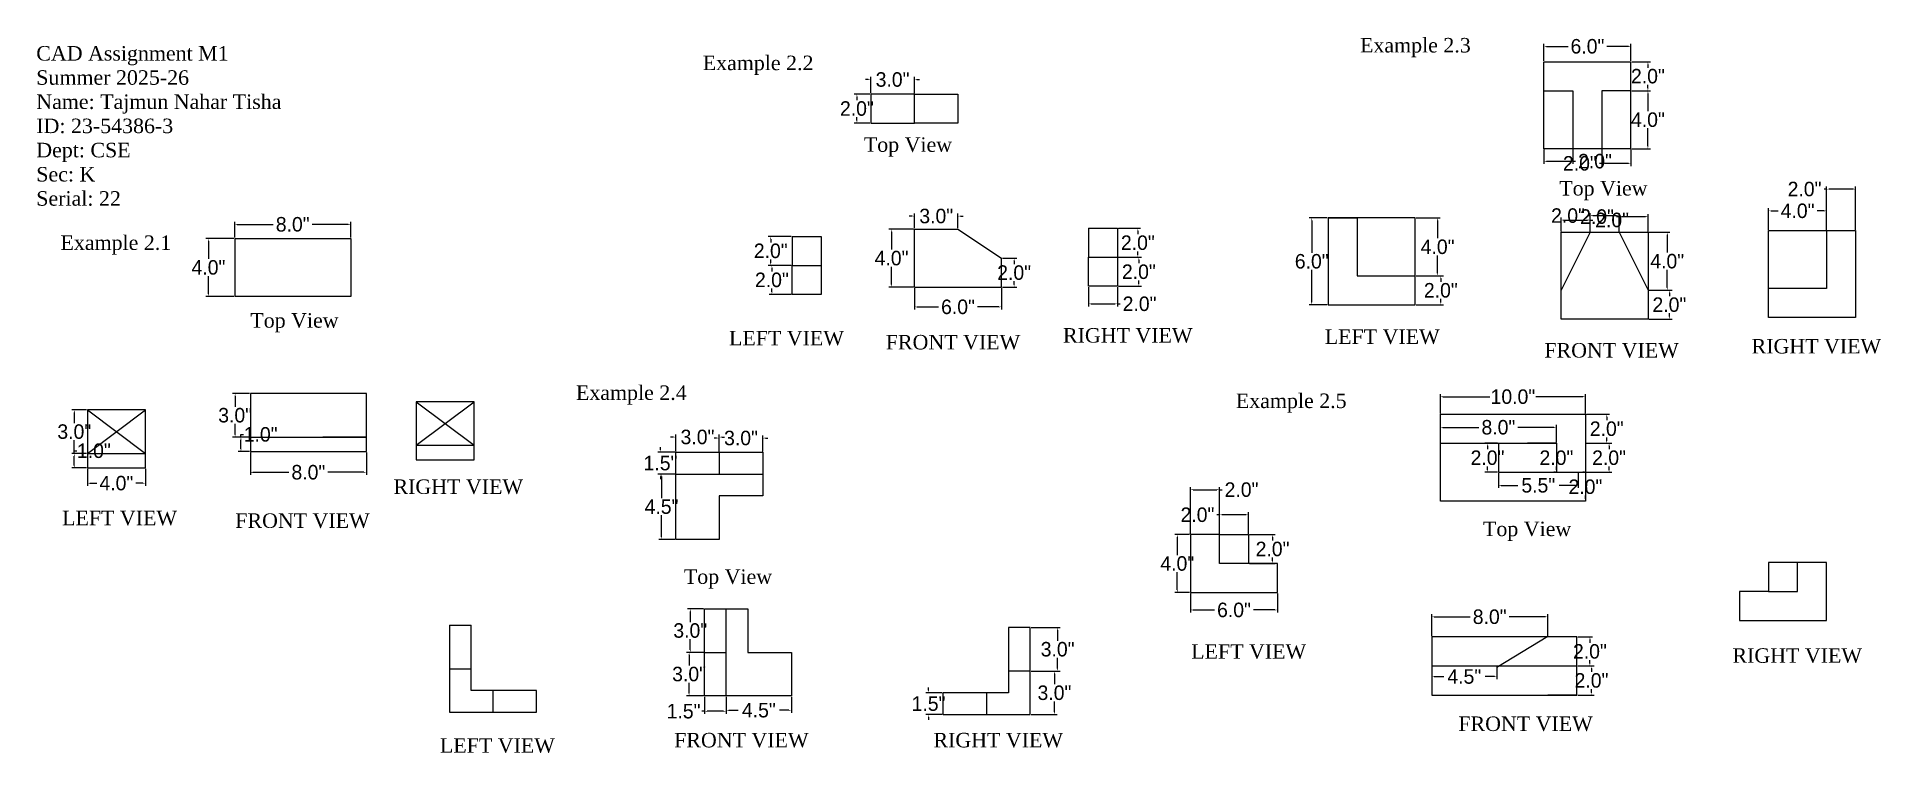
# Model space of a CAD drawing. Header units: inches. Extents: x 5 to 132, y -8 to 41.
import ezdxf

# ---------------------------------------------------------------- set-up
doc = ezdxf.new("R2010")
doc.units = ezdxf.units.IN
doc.header["$MEASUREMENT"] = 0
doc.dimstyles.get("Standard").update_dxf_attribs({"dimtxt": 1, "dimasz": 0.18, "dimexe": 0.18, "dimexo": 0.0625, "dimgap": 0.09, "dimtad": 0, "dimtih": 1, "dimtoh": 1, "dimdec": 1, "dimzin": 0, "dimdsep": 46, "dimlunit": 3, "dimtxsty": 'Standard', "dimcen": 0.09, "dimclrt": 4, "dimadec": 0, "dimazin": 0, "dimtfac": 1, "dimtdec": 1, "dimtofl": 0, "dimtmove": 0, "dimatfit": 3, "dimfxl": 1, "dimtolj": 1, "dimtzin": 0, "dimarcsym": 0})

msp = doc.modelspace()

# ---------------------------------------------------------------- texts
at = {"char_height": 1, "attachment_point": 1}
for s, insert in [('{\\fTimes New Roman|b0|i0|c0|p18;Example 2.3}', (96.27, 41.01)), ('{\\fTimes New Roman|b0|i0|c0|p18;CAD Assignment M1\\PSummer 2025-26\\PName: Tajmun Nahar Tisha\\PID: 23-54386-3\\PDept: CSE\\PSec: K\\PSerial: 22}', (5, 40.45)), ('{\\fTimes New Roman|b0|i0|c0|p18;Example 2.2}', (50.95, 39.79)), ('{\\fTimes New Roman|b0|i0|c0|p18;Top View}', (62.06, 34.16)), ('{\\fTimes New Roman|b0|i0|c0|p18;Top View}', (110.01, 31.15)), ('{\\fTimes New Roman|b0|i0|c0|p18;Example 2.1}', (6.67, 27.4)), ('{\\fTimes New Roman|b0|i0|c0|p18;Top View}', (19.76, 22.04)), ('{\\fTimes New Roman|b0|i0|c0|p18;LEFT VIEW}', (52.76, 20.82)), ('{\\fTimes New Roman|b0|i0|c0|p18;FRONT VIEW}', (63.57, 20.54)), ('{\\fTimes New Roman|b0|i0|c0|p18;RIGHT VIEW}', (75.79, 21.01)), ('{\\fTimes New Roman|b0|i0|c0|p18;LEFT VIEW}', (93.84, 20.92)), ('{\\fTimes New Roman|b0|i0|c0|p18;FRONT VIEW}', (108.98, 19.98)), ('{\\fTimes New Roman|b0|i0|c0|p18;RIGHT VIEW}', (123.27, 20.26)), ('{\\fTimes New Roman|b0|i0|c0|p18;Example 2.4}', (42.21, 17.06)), ('{\\fTimes New Roman|b0|i0|c0|p18;Example 2.5}', (87.71, 16.5)), ('{\\fTimes New Roman|b0|i0|c0|p18;RIGHT VIEW}', (29.63, 10.58)), ('{\\fTimes New Roman|b0|i0|c0|p18;LEFT VIEW}', (6.78, 8.42)), ('{\\fTimes New Roman|b0|i0|c0|p18;FRONT VIEW}', (18.72, 8.24)), ('{\\fTimes New Roman|b0|i0|c0|p18;Top View}', (104.75, 7.67)), ('{\\fTimes New Roman|b0|i0|c0|p18;Top View}', (49.65, 4.38)), ('{\\fTimes New Roman|b0|i0|c0|p18;LEFT VIEW}', (84.63, -0.78)), ('{\\fTimes New Roman|b0|i0|c0|p18;RIGHT VIEW}', (121.95, -1.06)), ('{\\fTimes New Roman|b0|i0|c0|p18;FRONT VIEW}', (103.05, -5.76)), ('{\\fTimes New Roman|b0|i0|c0|p18;LEFT VIEW}', (32.83, -7.26)), ('{\\fTimes New Roman|b0|i0|c0|p18;FRONT VIEW}', (48.98, -6.89)), ('{\\fTimes New Roman|b0|i0|c0|p18;RIGHT VIEW}', (66.86, -6.89))]:
    msp.add_mtext(s, dxfattribs=dict(at, insert=insert))

# ---------------------------------------------------------------- blocks, each defined once
blk = doc.blocks.new('*D1')
at = {"color": 0, "lineweight": -2}
for p, q in [((18.62, 27.19), (16.69, 27.19)), ((16.87, 27.01), (16.87, 25.78)), ((16.87, 23.37), (16.87, 24.6)), ((18.62, 23.19), (16.69, 23.19))]:
    blk.add_line(p, q, dxfattribs=at)
at = {"color": 0}
for points in [[(16.84, 27.01), (16.9, 27.01), (16.87, 27.19)], [(16.84, 23.37), (16.9, 23.37), (16.87, 23.19)]]:
    blk.add_solid(points, dxfattribs=at)
at = {"layer": 'Defpoints', "color": 0}
for p in [(18.68, 27.19), (16.87, 23.19), (18.68, 23.19)]:
    blk.add_point(p, dxfattribs=at)
at = {"color": 4, "insert": (16.87, 25.19), "char_height": 1, "attachment_point": 5}
blk.add_mtext('\\A1;4.0"', dxfattribs=at)
blk = doc.blocks.new('*D2')
at = {"color": 0, "lineweight": -2}
for p, q in [((8.46, 15.37), (7.44, 15.37)), ((7.62, 15.19), (7.62, 14.46)), ((7.62, 12.55), (7.62, 13.28)), ((8.46, 12.37), (7.44, 12.37))]:
    blk.add_line(p, q, dxfattribs=at)
at = {"color": 0}
for points in [[(7.59, 15.19), (7.65, 15.19), (7.62, 15.37)], [(7.59, 12.55), (7.65, 12.55), (7.62, 12.37)]]:
    blk.add_solid(points, dxfattribs=at)
at = {"layer": 'Defpoints', "color": 0}
for p in [(8.52, 15.37), (7.62, 12.37), (8.52, 12.37)]:
    blk.add_point(p, dxfattribs=at)
at = {"color": 4, "insert": (7.62, 13.87), "char_height": 1, "attachment_point": 5}
blk.add_mtext('\\A1;3.0"', dxfattribs=at)
blk = doc.blocks.new('*D3')
at = {"color": 0, "lineweight": -2}
for p, q in [((8.52, 11.31), (8.52, 10.14)), ((8.7, 10.32), (9.18, 10.32)), ((12.34, 10.32), (11.86, 10.32)), ((12.52, 11.31), (12.52, 10.14))]:
    blk.add_line(p, q, dxfattribs=at)
at = {"color": 0}
for points in [[(8.7, 10.35), (8.7, 10.29), (8.52, 10.32)], [(12.34, 10.35), (12.34, 10.29), (12.52, 10.32)]]:
    blk.add_solid(points, dxfattribs=at)
at = {"layer": 'Defpoints', "color": 0}
for p in [(8.52, 11.37), (8.52, 10.32), (12.52, 11.37)]:
    blk.add_point(p, dxfattribs=at)
at = {"color": 4, "insert": (10.52, 10.32), "char_height": 1, "attachment_point": 5}
blk.add_mtext('\\A1;4.0"', dxfattribs=at)
blk = doc.blocks.new('*D4')
at = {"color": 0, "lineweight": -2}
for p, q in [((8.46, 12.37), (7.44, 12.37)), ((7.62, 12.37), (7.62, 12.55)), ((7.62, 12.55), (7.8, 12.55)), ((7.62, 11.55), (7.62, 12.19)), ((8.46, 11.37), (7.44, 11.37))]:
    blk.add_line(p, q, dxfattribs=at)
at = {"color": 0}
for points in [[(7.59, 12.19), (7.65, 12.19), (7.62, 12.37)], [(7.59, 11.55), (7.65, 11.55), (7.62, 11.37)]]:
    blk.add_solid(points, dxfattribs=at)
at = {"layer": 'Defpoints', "color": 0}
for p in [(7.62, 12.37), (8.52, 12.37), (8.52, 11.37)]:
    blk.add_point(p, dxfattribs=at)
at = {"color": 4, "insert": (8.97, 12.55), "char_height": 1, "attachment_point": 5}
blk.add_mtext('\\A1;1.0"', dxfattribs=at)
blk = doc.blocks.new('*D5')
at = {"color": 0, "lineweight": -2}
for p, q in [((19.7, 16.5), (18.53, 16.5)), ((18.71, 16.32), (18.71, 15.59)), ((18.71, 13.68), (18.71, 14.41)), ((19.7, 13.5), (18.53, 13.5))]:
    blk.add_line(p, q, dxfattribs=at)
at = {"color": 0}
for points in [[(18.68, 16.32), (18.74, 16.32), (18.71, 16.5)], [(18.68, 13.68), (18.74, 13.68), (18.71, 13.5)]]:
    blk.add_solid(points, dxfattribs=at)
at = {"layer": 'Defpoints', "color": 0}
for p in [(19.76, 16.5), (18.71, 13.5), (19.76, 13.5)]:
    blk.add_point(p, dxfattribs=at)
at = {"color": 4, "insert": (18.71, 15), "char_height": 1, "attachment_point": 5}
blk.add_mtext('\\A1;3.0"', dxfattribs=at)
blk = doc.blocks.new('*D6')
at = {"color": 0, "lineweight": -2}
for p, q in [((19.76, 12.43), (19.76, 10.89)), ((27.76, 12.43), (27.76, 10.89)), ((19.94, 11.07), (22.42, 11.07)), ((27.58, 11.07), (25.1, 11.07))]:
    blk.add_line(p, q, dxfattribs=at)
at = {"color": 0}
for points in [[(19.94, 11.1), (19.94, 11.04), (19.76, 11.07)], [(27.58, 11.1), (27.58, 11.04), (27.76, 11.07)]]:
    blk.add_solid(points, dxfattribs=at)
at = {"layer": 'Defpoints', "color": 0}
for p in [(19.76, 12.5), (27.76, 12.5), (19.76, 11.07)]:
    blk.add_point(p, dxfattribs=at)
at = {"color": 4, "insert": (23.76, 11.07), "char_height": 1, "attachment_point": 5}
blk.add_mtext('\\A1;8.0"', dxfattribs=at)
blk = doc.blocks.new('*D7')
at = {"color": 0, "lineweight": -2}
for p, q in [((19.7, 13.5), (18.93, 13.5)), ((19.11, 13.5), (19.11, 13.68)), ((19.11, 13.68), (19.29, 13.68)), ((19.11, 12.68), (19.11, 13.32)), ((19.7, 12.5), (18.93, 12.5))]:
    blk.add_line(p, q, dxfattribs=at)
at = {"color": 0}
for points in [[(19.08, 13.32), (19.14, 13.32), (19.11, 13.5)], [(19.08, 12.68), (19.14, 12.68), (19.11, 12.5)]]:
    blk.add_solid(points, dxfattribs=at)
at = {"layer": 'Defpoints', "color": 0}
for p in [(19.11, 13.5), (19.76, 13.5), (19.76, 12.5)]:
    blk.add_point(p, dxfattribs=at)
at = {"color": 4, "insert": (20.47, 13.68), "char_height": 1, "attachment_point": 5}
blk.add_mtext('\\A1;1.0"', dxfattribs=at)
blk = doc.blocks.new('*D8')
at = {"color": 0, "lineweight": -2}
for p, q in [((18.68, 27.25), (18.68, 28.34)), ((18.86, 28.16), (21.34, 28.16)), ((26.5, 28.16), (24.02, 28.16)), ((26.68, 27.25), (26.68, 28.34))]:
    blk.add_line(p, q, dxfattribs=at)
at = {"color": 0}
for points in [[(18.86, 28.19), (18.86, 28.13), (18.68, 28.16)], [(26.5, 28.19), (26.5, 28.13), (26.68, 28.16)]]:
    blk.add_solid(points, dxfattribs=at)
at = {"layer": 'Defpoints', "color": 0}
for p in [(26.68, 28.16), (18.68, 27.19), (26.68, 27.19)]:
    blk.add_point(p, dxfattribs=at)
at = {"color": 4, "insert": (22.68, 28.16), "char_height": 1, "attachment_point": 5}
blk.add_mtext('\\A1;8.0"', dxfattribs=at)
blk = doc.blocks.new('*D9')
at = {"color": 0, "lineweight": -2}
for p, q in [((57.05, 27.33), (55.46, 27.33)), ((55.64, 27.15), (55.64, 26.92)), ((55.64, 25.51), (55.64, 25.74)), ((57.05, 25.33), (55.46, 25.33))]:
    blk.add_line(p, q, dxfattribs=at)
at = {"color": 0}
for points in [[(55.61, 27.15), (55.67, 27.15), (55.64, 27.33)], [(55.61, 25.51), (55.67, 25.51), (55.64, 25.33)]]:
    blk.add_solid(points, dxfattribs=at)
at = {"layer": 'Defpoints', "color": 0}
for p in [(57.11, 27.33), (55.64, 25.33), (57.11, 25.33)]:
    blk.add_point(p, dxfattribs=at)
at = {"color": 4, "insert": (55.64, 26.33), "char_height": 1, "attachment_point": 5}
blk.add_mtext('\\A1;2.0"', dxfattribs=at)
blk = doc.blocks.new('*D10')
at = {"color": 0, "lineweight": -2}
for p, q in [((57.05, 25.33), (55.54, 25.33)), ((55.72, 25.15), (55.72, 24.92)), ((57.05, 23.33), (55.54, 23.33)), ((55.72, 23.51), (55.72, 23.74))]:
    blk.add_line(p, q, dxfattribs=at)
at = {"color": 0}
for points in [[(55.69, 25.15), (55.75, 25.15), (55.72, 25.33)], [(55.69, 23.51), (55.75, 23.51), (55.72, 23.33)]]:
    blk.add_solid(points, dxfattribs=at)
at = {"layer": 'Defpoints', "color": 0}
for p in [(55.72, 25.33), (57.11, 25.33), (57.11, 23.33)]:
    blk.add_point(p, dxfattribs=at)
at = {"color": 4, "insert": (55.72, 24.33), "char_height": 1, "attachment_point": 5}
blk.add_mtext('\\A1;2.0"', dxfattribs=at)
blk = doc.blocks.new('*D11')
at = {"color": 0, "lineweight": -2}
for p, q in [((62.54, 37.21), (62.54, 38.32)), ((65.54, 37.21), (65.54, 38.32)), ((62.36, 38.14), (62.18, 38.14)), ((65.72, 38.14), (65.9, 38.14))]:
    blk.add_line(p, q, dxfattribs=at)
at = {"color": 0}
for points in [[(62.36, 38.17), (62.36, 38.11), (62.54, 38.14)], [(65.72, 38.17), (65.72, 38.11), (65.54, 38.14)]]:
    blk.add_solid(points, dxfattribs=at)
at = {"layer": 'Defpoints', "color": 0}
for p in [(62.54, 38.14), (62.54, 37.14), (65.54, 37.14)]:
    blk.add_point(p, dxfattribs=at)
at = {"color": 4, "insert": (64.04, 38.14), "char_height": 1, "attachment_point": 5}
blk.add_mtext('\\A1;3.0"', dxfattribs=at)
blk = doc.blocks.new('*D12')
at = {"color": 0, "lineweight": -2}
for p, q in [((62.48, 37.14), (61.4, 37.14)), ((61.58, 36.96), (61.58, 36.73)), ((62.48, 35.14), (61.4, 35.14)), ((61.58, 35.32), (61.58, 35.55))]:
    blk.add_line(p, q, dxfattribs=at)
at = {"color": 0}
for points in [[(61.55, 36.96), (61.61, 36.96), (61.58, 37.14)], [(61.55, 35.32), (61.61, 35.32), (61.58, 35.14)]]:
    blk.add_solid(points, dxfattribs=at)
at = {"layer": 'Defpoints', "color": 0}
for p in [(62.54, 37.14), (61.58, 35.14), (62.54, 35.14)]:
    blk.add_point(p, dxfattribs=at)
at = {"color": 4, "insert": (61.58, 36.14), "char_height": 1, "attachment_point": 5}
blk.add_mtext('\\A1;2.0"', dxfattribs=at)
blk = doc.blocks.new('*D13')
at = {"color": 0, "lineweight": -2}
for p, q in [((65.49, 27.83), (63.79, 27.83)), ((63.97, 27.65), (63.97, 26.42)), ((63.97, 24.01), (63.97, 25.24)), ((65.49, 23.83), (63.79, 23.83))]:
    blk.add_line(p, q, dxfattribs=at)
at = {"color": 0}
for points in [[(63.94, 27.65), (64, 27.65), (63.97, 27.83)], [(63.94, 24.01), (64, 24.01), (63.97, 23.83)]]:
    blk.add_solid(points, dxfattribs=at)
at = {"layer": 'Defpoints', "color": 0}
for p in [(65.55, 27.83), (63.97, 23.83), (65.55, 23.83)]:
    blk.add_point(p, dxfattribs=at)
at = {"color": 4, "insert": (63.97, 25.83), "char_height": 1, "attachment_point": 5}
blk.add_mtext('\\A1;4.0"', dxfattribs=at)
blk = doc.blocks.new('*D14')
at = {"color": 0, "lineweight": -2}
for p, q in [((65.55, 23.76), (65.55, 22.29)), ((71.55, 23.76), (71.55, 22.29)), ((65.73, 22.47), (67.21, 22.47)), ((71.37, 22.47), (69.89, 22.47))]:
    blk.add_line(p, q, dxfattribs=at)
at = {"color": 0}
for points in [[(65.73, 22.5), (65.73, 22.44), (65.55, 22.47)], [(71.37, 22.5), (71.37, 22.44), (71.55, 22.47)]]:
    blk.add_solid(points, dxfattribs=at)
at = {"layer": 'Defpoints', "color": 0}
for p in [(65.55, 23.83), (71.55, 23.83), (65.55, 22.47)]:
    blk.add_point(p, dxfattribs=at)
at = {"color": 4, "insert": (68.55, 22.47), "char_height": 1, "attachment_point": 5}
blk.add_mtext('\\A1;6.0"', dxfattribs=at)
blk = doc.blocks.new('*D15')
at = {"color": 0, "lineweight": -2}
for p, q in [((65.37, 28.73), (65.19, 28.73)), ((65.55, 27.89), (65.55, 28.91)), ((68.55, 27.89), (68.55, 28.91)), ((68.73, 28.73), (68.91, 28.73))]:
    blk.add_line(p, q, dxfattribs=at)
at = {"color": 0}
for points in [[(65.37, 28.76), (65.37, 28.7), (65.55, 28.73)], [(68.73, 28.76), (68.73, 28.7), (68.55, 28.73)]]:
    blk.add_solid(points, dxfattribs=at)
at = {"layer": 'Defpoints', "color": 0}
for p in [(68.55, 28.73), (65.55, 27.83), (68.55, 27.83)]:
    blk.add_point(p, dxfattribs=at)
at = {"color": 4, "insert": (67.05, 28.73), "char_height": 1, "attachment_point": 5}
blk.add_mtext('\\A1;3.0"', dxfattribs=at)
blk = doc.blocks.new('*D16')
at = {"color": 0, "lineweight": -2}
for p, q in [((71.61, 25.83), (72.6, 25.83)), ((72.42, 25.65), (72.42, 25.42)), ((72.42, 24.01), (72.42, 24.24)), ((71.61, 23.83), (72.6, 23.83))]:
    blk.add_line(p, q, dxfattribs=at)
at = {"color": 0}
for points in [[(72.39, 25.65), (72.45, 25.65), (72.42, 25.83)], [(72.39, 24.01), (72.45, 24.01), (72.42, 23.83)]]:
    blk.add_solid(points, dxfattribs=at)
at = {"layer": 'Defpoints', "color": 0}
for p in [(71.55, 25.83), (71.55, 23.83), (72.42, 23.83)]:
    blk.add_point(p, dxfattribs=at)
at = {"color": 4, "insert": (72.42, 24.83), "char_height": 1, "attachment_point": 5}
blk.add_mtext('\\A1;2.0"', dxfattribs=at)
blk = doc.blocks.new('*D17')
at = {"color": 0, "lineweight": -2}
for p, q in [((79.61, 27.89), (81.13, 27.89)), ((80.95, 27.71), (80.95, 27.48)), ((79.61, 25.89), (81.13, 25.89)), ((80.95, 26.07), (80.95, 26.3))]:
    blk.add_line(p, q, dxfattribs=at)
at = {"color": 0}
for points in [[(80.92, 27.71), (80.98, 27.71), (80.95, 27.89)], [(80.92, 26.07), (80.98, 26.07), (80.95, 25.89)]]:
    blk.add_solid(points, dxfattribs=at)
at = {"layer": 'Defpoints', "color": 0}
for p in [(79.55, 27.89), (80.95, 27.89), (79.55, 25.89)]:
    blk.add_point(p, dxfattribs=at)
at = {"color": 4, "insert": (80.95, 26.89), "char_height": 1, "attachment_point": 5}
blk.add_mtext('\\A1;2.0"', dxfattribs=at)
blk = doc.blocks.new('*D18')
at = {"color": 0, "lineweight": -2}
for p, q in [((79.61, 25.89), (81.2, 25.89)), ((81.02, 25.71), (81.02, 25.48)), ((81.02, 24.07), (81.02, 24.3)), ((79.61, 23.89), (81.2, 23.89))]:
    blk.add_line(p, q, dxfattribs=at)
at = {"color": 0}
for points in [[(80.99, 25.71), (81.05, 25.71), (81.02, 25.89)], [(80.99, 24.07), (81.05, 24.07), (81.02, 23.89)]]:
    blk.add_solid(points, dxfattribs=at)
at = {"layer": 'Defpoints', "color": 0}
for p in [(79.55, 25.89), (81.02, 25.89), (79.55, 23.89)]:
    blk.add_point(p, dxfattribs=at)
at = {"color": 4, "insert": (81.02, 24.89), "char_height": 1, "attachment_point": 5}
blk.add_mtext('\\A1;2.0"', dxfattribs=at)
blk = doc.blocks.new('*D19')
at = {"color": 0, "lineweight": -2}
for p, q in [((77.55, 23.83), (77.55, 22.5)), ((79.55, 23.83), (79.55, 22.5)), ((77.73, 22.68), (79.37, 22.68)), ((79.55, 22.68), (79.73, 22.68))]:
    blk.add_line(p, q, dxfattribs=at)
at = {"color": 0}
for points in [[(77.73, 22.71), (77.73, 22.65), (77.55, 22.68)], [(79.37, 22.71), (79.37, 22.65), (79.55, 22.68)]]:
    blk.add_solid(points, dxfattribs=at)
at = {"layer": 'Defpoints', "color": 0}
for p in [(77.55, 23.89), (79.55, 23.89), (79.55, 22.68)]:
    blk.add_point(p, dxfattribs=at)
at = {"color": 4, "insert": (81.07, 22.68), "char_height": 1, "attachment_point": 5}
blk.add_mtext('\\A1;2.0"', dxfattribs=at)
blk = doc.blocks.new('*D20')
at = {"color": 0, "lineweight": -2}
for p, q in [((94.01, 28.61), (92.76, 28.61)), ((92.94, 28.43), (92.94, 26.2)), ((92.94, 22.79), (92.94, 25.02)), ((94.01, 22.61), (92.76, 22.61))]:
    blk.add_line(p, q, dxfattribs=at)
at = {"color": 0}
for points in [[(92.91, 28.43), (92.97, 28.43), (92.94, 28.61)], [(92.91, 22.79), (92.97, 22.79), (92.94, 22.61)]]:
    blk.add_solid(points, dxfattribs=at)
at = {"layer": 'Defpoints', "color": 0}
for p in [(94.07, 28.61), (92.94, 22.61), (94.07, 22.61)]:
    blk.add_point(p, dxfattribs=at)
at = {"color": 4, "insert": (92.94, 25.61), "char_height": 1, "attachment_point": 5}
blk.add_mtext('\\A1;6.0"', dxfattribs=at)
blk = doc.blocks.new('*D21')
at = {"color": 0, "lineweight": -2}
for p, q in [((100.13, 28.61), (101.8, 28.61)), ((101.62, 28.43), (101.62, 27.2)), ((101.62, 24.79), (101.62, 26.02)), ((100.13, 24.61), (101.8, 24.61))]:
    blk.add_line(p, q, dxfattribs=at)
at = {"color": 0}
for points in [[(101.59, 28.43), (101.65, 28.43), (101.62, 28.61)], [(101.59, 24.79), (101.65, 24.79), (101.62, 24.61)]]:
    blk.add_solid(points, dxfattribs=at)
at = {"layer": 'Defpoints', "color": 0}
for p in [(100.07, 28.61), (100.07, 24.61), (101.62, 24.61)]:
    blk.add_point(p, dxfattribs=at)
at = {"color": 4, "insert": (101.62, 26.61), "char_height": 1, "attachment_point": 5}
blk.add_mtext('\\A1;4.0"', dxfattribs=at)
blk = doc.blocks.new('*D22')
at = {"color": 0, "lineweight": -2}
for p, q in [((100.13, 24.61), (102.02, 24.61)), ((101.84, 24.43), (101.84, 24.2)), ((101.84, 22.79), (101.84, 23.02)), ((100.13, 22.61), (102.02, 22.61))]:
    blk.add_line(p, q, dxfattribs=at)
at = {"color": 0}
for points in [[(101.81, 24.43), (101.87, 24.43), (101.84, 24.61)], [(101.81, 22.79), (101.87, 22.79), (101.84, 22.61)]]:
    blk.add_solid(points, dxfattribs=at)
at = {"layer": 'Defpoints', "color": 0}
for p in [(100.07, 24.61), (101.84, 24.61), (100.07, 22.61)]:
    blk.add_point(p, dxfattribs=at)
at = {"color": 4, "insert": (101.84, 23.61), "char_height": 1, "attachment_point": 5}
blk.add_mtext('\\A1;2.0"', dxfattribs=at)
blk = doc.blocks.new('*D23')
at = {"color": 0, "lineweight": -2}
for p, q in [((108.95, 39.43), (108.95, 40.61)), ((109.13, 40.43), (110.61, 40.43)), ((114.77, 40.43), (113.29, 40.43)), ((114.95, 39.43), (114.95, 40.61))]:
    blk.add_line(p, q, dxfattribs=at)
at = {"color": 0}
for points in [[(109.13, 40.46), (109.13, 40.4), (108.95, 40.43)], [(114.77, 40.46), (114.77, 40.4), (114.95, 40.43)]]:
    blk.add_solid(points, dxfattribs=at)
at = {"layer": 'Defpoints', "color": 0}
for p in [(108.95, 40.43), (108.95, 39.37), (114.95, 39.37)]:
    blk.add_point(p, dxfattribs=at)
at = {"color": 4, "insert": (111.95, 40.43), "char_height": 1, "attachment_point": 5}
blk.add_mtext('\\A1;6.0"', dxfattribs=at)
blk = doc.blocks.new('*D24')
at = {"color": 0, "lineweight": -2}
for p, q in [((115.01, 39.37), (116.3, 39.37)), ((116.12, 39.19), (116.12, 38.96)), ((115.01, 37.37), (116.3, 37.37)), ((116.12, 37.55), (116.12, 37.78))]:
    blk.add_line(p, q, dxfattribs=at)
at = {"color": 0}
for points in [[(116.09, 39.19), (116.15, 39.19), (116.12, 39.37)], [(116.09, 37.55), (116.15, 37.55), (116.12, 37.37)]]:
    blk.add_solid(points, dxfattribs=at)
at = {"layer": 'Defpoints', "color": 0}
for p in [(114.95, 39.37), (114.95, 37.37), (116.12, 37.37)]:
    blk.add_point(p, dxfattribs=at)
at = {"color": 4, "insert": (116.12, 38.37), "char_height": 1, "attachment_point": 5}
blk.add_mtext('\\A1;2.0"', dxfattribs=at)
blk = doc.blocks.new('*D25')
at = {"color": 0, "lineweight": -2}
for p, q in [((115.01, 37.37), (116.3, 37.37)), ((116.12, 37.19), (116.12, 35.96)), ((116.12, 33.55), (116.12, 34.78)), ((115.01, 33.37), (116.3, 33.37))]:
    blk.add_line(p, q, dxfattribs=at)
at = {"color": 0}
for points in [[(116.09, 37.19), (116.15, 37.19), (116.12, 37.37)], [(116.09, 33.55), (116.15, 33.55), (116.12, 33.37)]]:
    blk.add_solid(points, dxfattribs=at)
at = {"layer": 'Defpoints', "color": 0}
for p in [(114.95, 37.37), (116.12, 37.37), (114.95, 33.37)]:
    blk.add_point(p, dxfattribs=at)
at = {"color": 4, "insert": (116.12, 35.37), "char_height": 1, "attachment_point": 5}
blk.add_mtext('\\A1;4.0"', dxfattribs=at)
blk = doc.blocks.new('*D26')
at = {"color": 0, "lineweight": -2}
for p, q in [((108.95, 33.31), (108.95, 32.33)), ((110.95, 33.31), (110.95, 32.33)), ((109.13, 32.51), (110.77, 32.51)), ((110.95, 32.51), (111.13, 32.51))]:
    blk.add_line(p, q, dxfattribs=at)
at = {"color": 0}
for points in [[(109.13, 32.54), (109.13, 32.48), (108.95, 32.51)], [(110.77, 32.54), (110.77, 32.48), (110.95, 32.51)]]:
    blk.add_solid(points, dxfattribs=at)
at = {"layer": 'Defpoints', "color": 0}
for p in [(108.95, 33.37), (110.95, 33.37), (110.95, 32.51)]:
    blk.add_point(p, dxfattribs=at)
at = {"color": 4, "insert": (112.47, 32.51), "char_height": 1, "attachment_point": 5}
blk.add_mtext('\\A1;2.0"', dxfattribs=at)
blk = doc.blocks.new('*D27')
at = {"color": 0, "lineweight": -2}
for p, q in [((112.95, 33.31), (112.95, 32.18)), ((114.95, 33.31), (114.95, 32.18)), ((112.95, 32.36), (112.77, 32.36)), ((114.77, 32.36), (113.13, 32.36))]:
    blk.add_line(p, q, dxfattribs=at)
at = {"color": 0}
for points in [[(113.13, 32.39), (113.13, 32.33), (112.95, 32.36)], [(114.77, 32.39), (114.77, 32.33), (114.95, 32.36)]]:
    blk.add_solid(points, dxfattribs=at)
at = {"layer": 'Defpoints', "color": 0}
for p in [(112.95, 33.37), (114.95, 33.37), (112.95, 32.36)]:
    blk.add_point(p, dxfattribs=at)
at = {"color": 4, "insert": (111.43, 32.36), "char_height": 1, "attachment_point": 5}
blk.add_mtext('\\A1;2.0"', dxfattribs=at)
blk = doc.blocks.new('*D28')
at = {"color": 0, "lineweight": -2}
for p, q in [((110.13, 27.68), (110.13, 28.64)), ((110.31, 28.46), (111.95, 28.46)), ((112.13, 27.68), (112.13, 28.64)), ((112.13, 28.46), (112.31, 28.46))]:
    blk.add_line(p, q, dxfattribs=at)
at = {"color": 0}
for points in [[(110.31, 28.49), (110.31, 28.43), (110.13, 28.46)], [(111.95, 28.49), (111.95, 28.43), (112.13, 28.46)]]:
    blk.add_solid(points, dxfattribs=at)
at = {"layer": 'Defpoints', "color": 0}
for p in [(112.13, 28.46), (110.13, 27.62), (112.13, 27.62)]:
    blk.add_point(p, dxfattribs=at)
at = {"color": 4, "insert": (113.65, 28.46), "char_height": 1, "attachment_point": 5}
blk.add_mtext('\\A1;2.0"', dxfattribs=at)
blk = doc.blocks.new('*D29')
at = {"color": 0, "lineweight": -2}
for p, q in [((114.13, 28.69), (113.95, 28.69)), ((114.13, 27.68), (114.13, 28.87)), ((115.95, 28.69), (114.31, 28.69)), ((116.13, 27.68), (116.13, 28.87))]:
    blk.add_line(p, q, dxfattribs=at)
at = {"color": 0}
for points in [[(114.31, 28.72), (114.31, 28.66), (114.13, 28.69)], [(115.95, 28.72), (115.95, 28.66), (116.13, 28.69)]]:
    blk.add_solid(points, dxfattribs=at)
at = {"layer": 'Defpoints', "color": 0}
for p in [(114.13, 28.69), (114.13, 27.62), (116.13, 27.62)]:
    blk.add_point(p, dxfattribs=at)
at = {"color": 4, "insert": (112.61, 28.69), "char_height": 1, "attachment_point": 5}
blk.add_mtext('\\A1;2.0"', dxfattribs=at)
blk = doc.blocks.new('*D30')
at = {"color": 0, "lineweight": -2}
for p, q in [((112.13, 28.76), (111.95, 28.76)), ((112.13, 27.68), (112.13, 28.94)), ((113.95, 28.76), (112.31, 28.76)), ((114.13, 27.68), (114.13, 28.94))]:
    blk.add_line(p, q, dxfattribs=at)
at = {"color": 0}
for points in [[(112.31, 28.79), (112.31, 28.73), (112.13, 28.76)], [(113.95, 28.79), (113.95, 28.73), (114.13, 28.76)]]:
    blk.add_solid(points, dxfattribs=at)
at = {"layer": 'Defpoints', "color": 0}
for p in [(112.13, 28.76), (112.13, 27.62), (114.13, 27.62)]:
    blk.add_point(p, dxfattribs=at)
at = {"color": 4, "insert": (110.61, 28.76), "char_height": 1, "attachment_point": 5}
blk.add_mtext('\\A1;2.0"', dxfattribs=at)
blk = doc.blocks.new('*D31')
at = {"color": 0, "lineweight": -2}
for p, q in [((116.19, 27.62), (117.63, 27.62)), ((117.45, 27.44), (117.45, 26.21)), ((117.45, 23.8), (117.45, 25.03)), ((116.19, 23.62), (117.63, 23.62))]:
    blk.add_line(p, q, dxfattribs=at)
at = {"color": 0}
for points in [[(117.42, 27.44), (117.48, 27.44), (117.45, 27.62)], [(117.42, 23.8), (117.48, 23.8), (117.45, 23.62)]]:
    blk.add_solid(points, dxfattribs=at)
at = {"layer": 'Defpoints', "color": 0}
for p in [(116.13, 27.62), (116.13, 23.62), (117.45, 23.62)]:
    blk.add_point(p, dxfattribs=at)
at = {"color": 4, "insert": (117.45, 25.62), "char_height": 1, "attachment_point": 5}
blk.add_mtext('\\A1;4.0"', dxfattribs=at)
blk = doc.blocks.new('*D32')
at = {"color": 0, "lineweight": -2}
for p, q in [((116.19, 23.62), (117.78, 23.62)), ((117.6, 23.44), (117.6, 23.21)), ((116.19, 21.62), (117.78, 21.62)), ((117.6, 21.8), (117.6, 22.03))]:
    blk.add_line(p, q, dxfattribs=at)
at = {"color": 0}
for points in [[(117.57, 23.44), (117.63, 23.44), (117.6, 23.62)], [(117.57, 21.8), (117.63, 21.8), (117.6, 21.62)]]:
    blk.add_solid(points, dxfattribs=at)
at = {"layer": 'Defpoints', "color": 0}
for p in [(116.13, 23.62), (117.6, 23.62), (116.13, 21.62)]:
    blk.add_point(p, dxfattribs=at)
at = {"color": 4, "insert": (117.6, 22.62), "char_height": 1, "attachment_point": 5}
blk.add_mtext('\\A1;2.0"', dxfattribs=at)
blk = doc.blocks.new('*D33')
at = {"color": 0, "lineweight": -2}
for p, q in [((124.44, 27.79), (124.44, 29.27)), ((128.44, 27.79), (128.44, 29.27)), ((124.62, 29.09), (125.1, 29.09)), ((128.26, 29.09), (127.78, 29.09))]:
    blk.add_line(p, q, dxfattribs=at)
at = {"color": 0}
for points in [[(124.62, 29.12), (124.62, 29.06), (124.44, 29.09)], [(128.26, 29.12), (128.26, 29.06), (128.44, 29.09)]]:
    blk.add_solid(points, dxfattribs=at)
at = {"layer": 'Defpoints', "color": 0}
for p in [(128.44, 29.09), (124.44, 27.73), (128.44, 27.73)]:
    blk.add_point(p, dxfattribs=at)
at = {"color": 4, "insert": (126.44, 29.09), "char_height": 1, "attachment_point": 5}
blk.add_mtext('\\A1;4.0"', dxfattribs=at)
blk = doc.blocks.new('*D34')
at = {"color": 0, "lineweight": -2}
for p, q in [((128.44, 30.59), (128.26, 30.59)), ((128.44, 27.79), (128.44, 30.77)), ((130.26, 30.59), (128.62, 30.59)), ((130.44, 27.79), (130.44, 30.77))]:
    blk.add_line(p, q, dxfattribs=at)
at = {"color": 0}
for points in [[(128.62, 30.62), (128.62, 30.56), (128.44, 30.59)], [(130.26, 30.62), (130.26, 30.56), (130.44, 30.59)]]:
    blk.add_solid(points, dxfattribs=at)
at = {"layer": 'Defpoints', "color": 0}
for p in [(128.44, 30.59), (128.44, 27.73), (130.44, 27.73)]:
    blk.add_point(p, dxfattribs=at)
at = {"color": 4, "insert": (126.92, 30.59), "char_height": 1, "attachment_point": 5}
blk.add_mtext('\\A1;2.0"', dxfattribs=at)
blk = doc.blocks.new('*D35')
at = {"color": 0, "lineweight": -2}
for p, q in [((48.91, 13.5), (48.73, 13.5)), ((49.09, 12.51), (49.09, 13.68)), ((52.09, 12.51), (52.09, 13.68)), ((52.27, 13.5), (52.45, 13.5))]:
    blk.add_line(p, q, dxfattribs=at)
at = {"color": 0}
for points in [[(48.91, 13.53), (48.91, 13.47), (49.09, 13.5)], [(52.27, 13.53), (52.27, 13.47), (52.09, 13.5)]]:
    blk.add_solid(points, dxfattribs=at)
at = {"layer": 'Defpoints', "color": 0}
for p in [(49.09, 13.5), (49.09, 12.45), (52.09, 12.45)]:
    blk.add_point(p, dxfattribs=at)
at = {"color": 4, "insert": (50.59, 13.5), "char_height": 1, "attachment_point": 5}
blk.add_mtext('\\A1;3.0"', dxfattribs=at)
blk = doc.blocks.new('*D36')
at = {"color": 0, "lineweight": -2}
for p, q in [((51.91, 13.43), (51.73, 13.43)), ((52.09, 12.51), (52.09, 13.61)), ((55.09, 12.51), (55.09, 13.61)), ((55.27, 13.43), (55.45, 13.43))]:
    blk.add_line(p, q, dxfattribs=at)
at = {"color": 0}
for points in [[(51.91, 13.46), (51.91, 13.4), (52.09, 13.43)], [(55.27, 13.46), (55.27, 13.4), (55.09, 13.43)]]:
    blk.add_solid(points, dxfattribs=at)
at = {"layer": 'Defpoints', "color": 0}
for p in [(52.09, 13.43), (52.09, 12.45), (55.09, 12.45)]:
    blk.add_point(p, dxfattribs=at)
at = {"color": 4, "insert": (53.59, 13.43), "char_height": 1, "attachment_point": 5}
blk.add_mtext('\\A1;3.0"', dxfattribs=at)
blk = doc.blocks.new('*D37')
at = {"color": 0, "lineweight": -2}
for p, q in [((48.04, 12.63), (48.04, 12.81)), ((49.03, 12.45), (47.86, 12.45)), ((49.03, 10.95), (47.86, 10.95)), ((48.04, 10.77), (48.04, 10.59))]:
    blk.add_line(p, q, dxfattribs=at)
at = {"color": 0}
for points in [[(48.01, 12.63), (48.07, 12.63), (48.04, 12.45)], [(48.01, 10.77), (48.07, 10.77), (48.04, 10.95)]]:
    blk.add_solid(points, dxfattribs=at)
at = {"layer": 'Defpoints', "color": 0}
for p in [(48.04, 12.45), (49.09, 12.45), (49.09, 10.95)]:
    blk.add_point(p, dxfattribs=at)
at = {"color": 4, "insert": (48.04, 11.7), "char_height": 1, "attachment_point": 5}
blk.add_mtext('\\A1;1.5"', dxfattribs=at)
blk = doc.blocks.new('*D38')
at = {"color": 0, "lineweight": -2}
for p, q in [((49.03, 10.95), (47.93, 10.95)), ((48.11, 10.77), (48.11, 9.29)), ((48.11, 6.63), (48.11, 8.11)), ((49.03, 6.45), (47.93, 6.45))]:
    blk.add_line(p, q, dxfattribs=at)
at = {"color": 0}
for points in [[(48.08, 10.77), (48.14, 10.77), (48.11, 10.95)], [(48.08, 6.63), (48.14, 6.63), (48.11, 6.45)]]:
    blk.add_solid(points, dxfattribs=at)
at = {"layer": 'Defpoints', "color": 0}
for p in [(49.09, 10.95), (48.11, 6.45), (49.09, 6.45)]:
    blk.add_point(p, dxfattribs=at)
at = {"color": 4, "insert": (48.11, 8.7), "char_height": 1, "attachment_point": 5}
blk.add_mtext('\\A1;4.5"', dxfattribs=at)
blk = doc.blocks.new('*D39')
at = {"color": 0, "lineweight": -2}
for p, q in [((73.59, 0.37), (75.6, 0.37)), ((75.42, 0.19), (75.42, -0.54)), ((75.42, -2.45), (75.42, -1.72)), ((73.59, -2.63), (75.6, -2.63))]:
    blk.add_line(p, q, dxfattribs=at)
at = {"color": 0}
for points in [[(75.39, 0.19), (75.45, 0.19), (75.42, 0.37)], [(75.39, -2.45), (75.45, -2.45), (75.42, -2.63)]]:
    blk.add_solid(points, dxfattribs=at)
at = {"layer": 'Defpoints', "color": 0}
for p in [(73.53, 0.37), (75.42, 0.37), (73.53, -2.63)]:
    blk.add_point(p, dxfattribs=at)
at = {"color": 4, "insert": (75.42, -1.13), "char_height": 1, "attachment_point": 5}
blk.add_mtext('\\A1;3.0"', dxfattribs=at)
blk = doc.blocks.new('*D40')
at = {"color": 0, "lineweight": -2}
for p, q in [((73.59, -2.63), (75.38, -2.63)), ((75.2, -2.81), (75.2, -3.54)), ((75.2, -5.45), (75.2, -4.72)), ((73.59, -5.63), (75.38, -5.63))]:
    blk.add_line(p, q, dxfattribs=at)
at = {"color": 0}
for points in [[(75.17, -2.81), (75.23, -2.81), (75.2, -2.63)], [(75.17, -5.45), (75.23, -5.45), (75.2, -5.63)]]:
    blk.add_solid(points, dxfattribs=at)
at = {"layer": 'Defpoints', "color": 0}
for p in [(73.53, -2.63), (73.53, -5.63), (75.2, -5.63)]:
    blk.add_point(p, dxfattribs=at)
at = {"color": 4, "insert": (75.2, -4.13), "char_height": 1, "attachment_point": 5}
blk.add_mtext('\\A1;3.0"', dxfattribs=at)
blk = doc.blocks.new('*D41')
at = {"color": 0, "lineweight": -2}
for p, q in [((66.52, -3.95), (66.52, -3.77)), ((67.47, -4.13), (66.34, -4.13)), ((67.47, -5.63), (66.34, -5.63)), ((66.52, -5.81), (66.52, -5.99))]:
    blk.add_line(p, q, dxfattribs=at)
at = {"color": 0}
for points in [[(66.49, -3.95), (66.55, -3.95), (66.52, -4.13)], [(66.49, -5.81), (66.55, -5.81), (66.52, -5.63)]]:
    blk.add_solid(points, dxfattribs=at)
at = {"layer": 'Defpoints', "color": 0}
for p in [(66.52, -4.13), (67.53, -4.13), (67.53, -5.63)]:
    blk.add_point(p, dxfattribs=at)
at = {"color": 4, "insert": (66.52, -4.88), "char_height": 1, "attachment_point": 5}
blk.add_mtext('\\A1;1.5"', dxfattribs=at)
blk = doc.blocks.new('*D42')
at = {"color": 0, "lineweight": -2}
for p, q in [((51.01, -1.34), (49.83, -1.34)), ((50.01, -1.52), (50.01, -2.25)), ((50.01, -4.16), (50.01, -3.43)), ((51.01, -4.34), (49.83, -4.34))]:
    blk.add_line(p, q, dxfattribs=at)
at = {"color": 0}
for points in [[(49.98, -1.52), (50.04, -1.52), (50.01, -1.34)], [(49.98, -4.16), (50.04, -4.16), (50.01, -4.34)]]:
    blk.add_solid(points, dxfattribs=at)
at = {"layer": 'Defpoints', "color": 0}
for p in [(51.07, -1.34), (50.01, -4.34), (51.07, -4.34)]:
    blk.add_point(p, dxfattribs=at)
at = {"color": 4, "insert": (50.01, -2.84), "char_height": 1, "attachment_point": 5}
blk.add_mtext('\\A1;3.0"', dxfattribs=at)
blk = doc.blocks.new('*D43')
at = {"color": 0, "lineweight": -2}
for p, q in [((51.01, 1.66), (49.91, 1.66)), ((50.09, 1.48), (50.09, 0.75)), ((50.09, -1.16), (50.09, -0.43)), ((51.01, -1.34), (49.91, -1.34))]:
    blk.add_line(p, q, dxfattribs=at)
at = {"color": 0}
for points in [[(50.06, 1.48), (50.12, 1.48), (50.09, 1.66)], [(50.06, -1.16), (50.12, -1.16), (50.09, -1.34)]]:
    blk.add_solid(points, dxfattribs=at)
at = {"layer": 'Defpoints', "color": 0}
for p in [(51.07, 1.66), (50.09, -1.34), (51.07, -1.34)]:
    blk.add_point(p, dxfattribs=at)
at = {"color": 4, "insert": (50.09, 0.16), "char_height": 1, "attachment_point": 5}
blk.add_mtext('\\A1;3.0"', dxfattribs=at)
blk = doc.blocks.new('*D44')
at = {"color": 0, "lineweight": -2}
for p, q in [((51.07, -4.41), (51.07, -5.58)), ((52.57, -4.41), (52.57, -5.58)), ((51.07, -5.4), (50.89, -5.4)), ((52.39, -5.4), (51.25, -5.4))]:
    blk.add_line(p, q, dxfattribs=at)
at = {"color": 0}
for points in [[(51.25, -5.37), (51.25, -5.43), (51.07, -5.4)], [(52.39, -5.37), (52.39, -5.43), (52.57, -5.4)]]:
    blk.add_solid(points, dxfattribs=at)
at = {"layer": 'Defpoints', "color": 0}
for p in [(51.07, -4.34), (52.57, -4.34), (51.07, -5.4)]:
    blk.add_point(p, dxfattribs=at)
at = {"color": 4, "insert": (49.63, -5.4), "char_height": 1, "attachment_point": 5}
blk.add_mtext('\\A1;1.5"', dxfattribs=at)
blk = doc.blocks.new('*D45')
at = {"color": 0, "lineweight": -2}
for p, q in [((52.57, -4.41), (52.57, -5.51)), ((57.07, -4.41), (57.07, -5.51)), ((52.75, -5.33), (53.39, -5.33)), ((56.89, -5.33), (56.24, -5.33))]:
    blk.add_line(p, q, dxfattribs=at)
at = {"color": 0}
for points in [[(52.75, -5.3), (52.75, -5.36), (52.57, -5.33)], [(56.89, -5.3), (56.89, -5.36), (57.07, -5.33)]]:
    blk.add_solid(points, dxfattribs=at)
at = {"layer": 'Defpoints', "color": 0}
for p in [(52.57, -4.34), (57.07, -4.34), (57.07, -5.33)]:
    blk.add_point(p, dxfattribs=at)
at = {"color": 4, "insert": (54.82, -5.33), "char_height": 1, "attachment_point": 5}
blk.add_mtext('\\A1;4.5"', dxfattribs=at)
blk = doc.blocks.new('*D46')
at = {"color": 0, "lineweight": -2}
for p, q in [((101.81, 15.13), (101.81, 16.46)), ((101.99, 16.28), (105.22, 16.28)), ((111.63, 16.28), (108.4, 16.28)), ((111.81, 15.13), (111.81, 16.46))]:
    blk.add_line(p, q, dxfattribs=at)
at = {"color": 0}
for points in [[(101.99, 16.31), (101.99, 16.25), (101.81, 16.28)], [(111.63, 16.31), (111.63, 16.25), (111.81, 16.28)]]:
    blk.add_solid(points, dxfattribs=at)
at = {"layer": 'Defpoints', "color": 0}
for p in [(101.81, 16.28), (101.81, 15.07), (111.81, 15.07)]:
    blk.add_point(p, dxfattribs=at)
at = {"color": 4, "insert": (106.81, 16.28), "char_height": 1, "attachment_point": 5}
blk.add_mtext('\\A1;10.0"', dxfattribs=at)
blk = doc.blocks.new('*D47')
at = {"color": 0, "lineweight": -2}
for p, q in [((101.81, 13.13), (101.81, 14.35)), ((101.99, 14.17), (104.47, 14.17)), ((109.63, 14.17), (107.15, 14.17)), ((109.81, 13.13), (109.81, 14.35))]:
    blk.add_line(p, q, dxfattribs=at)
at = {"color": 0}
for points in [[(101.99, 14.2), (101.99, 14.14), (101.81, 14.17)], [(109.63, 14.2), (109.63, 14.14), (109.81, 14.17)]]:
    blk.add_solid(points, dxfattribs=at)
at = {"layer": 'Defpoints', "color": 0}
for p in [(109.81, 14.17), (101.81, 13.07), (109.81, 13.07)]:
    blk.add_point(p, dxfattribs=at)
at = {"color": 4, "insert": (105.81, 14.17), "char_height": 1, "attachment_point": 5}
blk.add_mtext('\\A1;8.0"', dxfattribs=at)
blk = doc.blocks.new('*D48')
at = {"color": 0, "lineweight": -2}
for p, q in [((111.75, 11.07), (111.63, 11.07)), ((111.81, 10.89), (111.81, 10.66)), ((111.75, 9.07), (111.63, 9.07)), ((111.81, 9.25), (111.81, 9.48))]:
    blk.add_line(p, q, dxfattribs=at)
at = {"color": 0}
for points in [[(111.78, 10.89), (111.84, 10.89), (111.81, 11.07)], [(111.78, 9.25), (111.84, 9.25), (111.81, 9.07)]]:
    blk.add_solid(points, dxfattribs=at)
at = {"layer": 'Defpoints', "color": 0}
for p in [(111.81, 11.07), (111.81, 11.07), (111.81, 9.07)]:
    blk.add_point(p, dxfattribs=at)
at = {"color": 4, "insert": (111.81, 10.07), "char_height": 1, "attachment_point": 5}
blk.add_mtext('\\A1;2.0"', dxfattribs=at)
blk = doc.blocks.new('*D49')
at = {"color": 0, "lineweight": -2}
for p, q in [((111.88, 13.07), (113.62, 13.07)), ((113.44, 12.89), (113.44, 12.66)), ((113.44, 11.25), (113.44, 11.48)), ((111.88, 11.07), (113.62, 11.07))]:
    blk.add_line(p, q, dxfattribs=at)
at = {"color": 0}
for points in [[(113.41, 12.89), (113.47, 12.89), (113.44, 13.07)], [(113.41, 11.25), (113.47, 11.25), (113.44, 11.07)]]:
    blk.add_solid(points, dxfattribs=at)
at = {"layer": 'Defpoints', "color": 0}
for p in [(111.81, 13.07), (111.81, 11.07), (113.44, 11.07)]:
    blk.add_point(p, dxfattribs=at)
at = {"color": 4, "insert": (113.44, 12.07), "char_height": 1, "attachment_point": 5}
blk.add_mtext('\\A1;2.0"', dxfattribs=at)
blk = doc.blocks.new('*D50')
at = {"color": 0, "lineweight": -2}
for p, q in [((111.88, 15.07), (113.46, 15.07)), ((113.28, 14.89), (113.28, 14.66)), ((111.88, 13.07), (113.46, 13.07)), ((113.28, 13.25), (113.28, 13.48))]:
    blk.add_line(p, q, dxfattribs=at)
at = {"color": 0}
for points in [[(113.25, 14.89), (113.31, 14.89), (113.28, 15.07)], [(113.25, 13.25), (113.31, 13.25), (113.28, 13.07)]]:
    blk.add_solid(points, dxfattribs=at)
at = {"layer": 'Defpoints', "color": 0}
for p in [(111.81, 15.07), (111.81, 13.07), (113.28, 13.07)]:
    blk.add_point(p, dxfattribs=at)
at = {"color": 4, "insert": (113.28, 14.07), "char_height": 1, "attachment_point": 5}
blk.add_mtext('\\A1;2.0"', dxfattribs=at)
blk = doc.blocks.new('*D51')
at = {"color": 0, "lineweight": -2}
for p, q in [((105.81, 11.01), (105.81, 9.99)), ((111.31, 11.01), (111.31, 9.99)), ((105.99, 10.17), (107.14, 10.17)), ((111.13, 10.17), (109.99, 10.17))]:
    blk.add_line(p, q, dxfattribs=at)
at = {"color": 0}
for points in [[(105.99, 10.2), (105.99, 10.14), (105.81, 10.17)], [(111.13, 10.2), (111.13, 10.14), (111.31, 10.17)]]:
    blk.add_solid(points, dxfattribs=at)
at = {"layer": 'Defpoints', "color": 0}
for p in [(105.81, 11.07), (111.31, 11.07), (111.31, 10.17)]:
    blk.add_point(p, dxfattribs=at)
at = {"color": 4, "insert": (108.56, 10.17), "char_height": 1, "attachment_point": 5}
blk.add_mtext('\\A1;5.5"', dxfattribs=at)
blk = doc.blocks.new('*D52')
at = {"color": 0, "lineweight": -2}
for p, q in [((105.75, 13.07), (104.88, 13.07)), ((105.06, 12.89), (105.06, 12.66)), ((105.06, 11.25), (105.06, 11.48)), ((105.75, 11.07), (104.88, 11.07))]:
    blk.add_line(p, q, dxfattribs=at)
at = {"color": 0}
for points in [[(105.03, 12.89), (105.09, 12.89), (105.06, 13.07)], [(105.03, 11.25), (105.09, 11.25), (105.06, 11.07)]]:
    blk.add_solid(points, dxfattribs=at)
at = {"layer": 'Defpoints', "color": 0}
for p in [(105.06, 13.07), (105.81, 13.07), (105.81, 11.07)]:
    blk.add_point(p, dxfattribs=at)
at = {"color": 4, "insert": (105.06, 12.07), "char_height": 1, "attachment_point": 5}
blk.add_mtext('\\A1;2.0"', dxfattribs=at)
blk = doc.blocks.new('*D53')
at = {"color": 0, "lineweight": -2}
for p, q in [((109.75, 13.07), (109.63, 13.07)), ((109.81, 12.89), (109.81, 12.66)), ((109.81, 11.25), (109.81, 11.48)), ((109.75, 11.07), (109.63, 11.07))]:
    blk.add_line(p, q, dxfattribs=at)
at = {"color": 0}
for points in [[(109.78, 12.89), (109.84, 12.89), (109.81, 13.07)], [(109.78, 11.25), (109.84, 11.25), (109.81, 11.07)]]:
    blk.add_solid(points, dxfattribs=at)
at = {"layer": 'Defpoints', "color": 0}
for p in [(109.81, 13.07), (109.81, 11.07), (109.81, 11.07)]:
    blk.add_point(p, dxfattribs=at)
at = {"color": 4, "insert": (109.81, 12.07), "char_height": 1, "attachment_point": 5}
blk.add_mtext('\\A1;2.0"', dxfattribs=at)
blk = doc.blocks.new('*D54')
at = {"color": 0, "lineweight": -2}
for p, q in [((86.58, 8.14), (86.4, 8.14)), ((86.58, 6.84), (86.58, 8.32)), ((88.4, 8.14), (86.76, 8.14)), ((88.58, 6.84), (88.58, 8.32))]:
    blk.add_line(p, q, dxfattribs=at)
at = {"color": 0}
for points in [[(86.76, 8.17), (86.76, 8.11), (86.58, 8.14)], [(88.4, 8.17), (88.4, 8.11), (88.58, 8.14)]]:
    blk.add_solid(points, dxfattribs=at)
at = {"layer": 'Defpoints', "color": 0}
for p in [(86.58, 8.14), (86.58, 6.78), (88.58, 6.78)]:
    blk.add_point(p, dxfattribs=at)
at = {"color": 4, "insert": (85.06, 8.14), "char_height": 1, "attachment_point": 5}
blk.add_mtext('\\A1;2.0"', dxfattribs=at)
blk = doc.blocks.new('*D55')
at = {"color": 0, "lineweight": -2}
for p, q in [((84.58, 6.84), (84.58, 10.05)), ((84.76, 9.87), (86.4, 9.87)), ((86.58, 6.84), (86.58, 10.05)), ((86.58, 9.87), (86.76, 9.87))]:
    blk.add_line(p, q, dxfattribs=at)
at = {"color": 0}
for points in [[(84.76, 9.9), (84.76, 9.84), (84.58, 9.87)], [(86.4, 9.9), (86.4, 9.84), (86.58, 9.87)]]:
    blk.add_solid(points, dxfattribs=at)
at = {"layer": 'Defpoints', "color": 0}
for p in [(86.58, 9.87), (84.58, 6.78), (86.58, 6.78)]:
    blk.add_point(p, dxfattribs=at)
at = {"color": 4, "insert": (88.1, 9.87), "char_height": 1, "attachment_point": 5}
blk.add_mtext('\\A1;2.0"', dxfattribs=at)
blk = doc.blocks.new('*D56')
at = {"color": 0, "lineweight": -2}
for p, q in [((84.51, 6.78), (83.49, 6.78)), ((83.67, 6.6), (83.67, 5.37)), ((83.67, 2.96), (83.67, 4.19)), ((84.51, 2.78), (83.49, 2.78))]:
    blk.add_line(p, q, dxfattribs=at)
at = {"color": 0}
for points in [[(83.64, 6.6), (83.7, 6.6), (83.67, 6.78)], [(83.64, 2.96), (83.7, 2.96), (83.67, 2.78)]]:
    blk.add_solid(points, dxfattribs=at)
at = {"layer": 'Defpoints', "color": 0}
for p in [(84.58, 6.78), (83.67, 2.78), (84.58, 2.78)]:
    blk.add_point(p, dxfattribs=at)
at = {"color": 4, "insert": (83.67, 4.78), "char_height": 1, "attachment_point": 5}
blk.add_mtext('\\A1;4.0"', dxfattribs=at)
blk = doc.blocks.new('*D57')
at = {"color": 0, "lineweight": -2}
for p, q in [((84.58, 2.72), (84.58, 1.4)), ((90.58, 2.72), (90.58, 1.4)), ((84.76, 1.58), (86.24, 1.58)), ((90.4, 1.58), (88.92, 1.58))]:
    blk.add_line(p, q, dxfattribs=at)
at = {"color": 0}
for points in [[(84.76, 1.61), (84.76, 1.55), (84.58, 1.58)], [(90.4, 1.61), (90.4, 1.55), (90.58, 1.58)]]:
    blk.add_solid(points, dxfattribs=at)
at = {"layer": 'Defpoints', "color": 0}
for p in [(84.58, 2.78), (90.58, 2.78), (90.58, 1.58)]:
    blk.add_point(p, dxfattribs=at)
at = {"color": 4, "insert": (87.58, 1.58), "char_height": 1, "attachment_point": 5}
blk.add_mtext('\\A1;6.0"', dxfattribs=at)
blk = doc.blocks.new('*D58')
at = {"color": 0, "lineweight": -2}
for p, q in [((88.64, 6.78), (90.42, 6.78)), ((90.24, 6.6), (90.24, 6.37)), ((90.24, 4.96), (90.24, 5.19)), ((88.64, 4.78), (90.42, 4.78))]:
    blk.add_line(p, q, dxfattribs=at)
at = {"color": 0}
for points in [[(90.21, 6.6), (90.27, 6.6), (90.24, 6.78)], [(90.21, 4.96), (90.27, 4.96), (90.24, 4.78)]]:
    blk.add_solid(points, dxfattribs=at)
at = {"layer": 'Defpoints', "color": 0}
for p in [(88.58, 6.78), (90.24, 6.78), (88.58, 4.78)]:
    blk.add_point(p, dxfattribs=at)
at = {"color": 4, "insert": (90.24, 5.78), "char_height": 1, "attachment_point": 5}
blk.add_mtext('\\A1;2.0"', dxfattribs=at)
blk = doc.blocks.new('*D59')
at = {"color": 0, "lineweight": -2}
for p, q in [((101.21, -2.35), (101.21, -3.19)), ((105.71, -2.35), (105.71, -3.19)), ((101.39, -3.01), (102.04, -3.01)), ((105.53, -3.01), (104.89, -3.01))]:
    blk.add_line(p, q, dxfattribs=at)
at = {"color": 0}
for points in [[(101.39, -2.98), (101.39, -3.04), (101.21, -3.01)], [(105.53, -2.98), (105.53, -3.04), (105.71, -3.01)]]:
    blk.add_solid(points, dxfattribs=at)
at = {"layer": 'Defpoints', "color": 0}
for p in [(101.21, -2.28), (105.71, -2.28), (101.21, -3.01)]:
    blk.add_point(p, dxfattribs=at)
at = {"color": 4, "insert": (103.46, -3.01), "char_height": 1, "attachment_point": 5}
blk.add_mtext('\\A1;4.5"', dxfattribs=at)
blk = doc.blocks.new('*D60')
at = {"color": 0, "lineweight": -2}
for p, q in [((101.21, -0.22), (101.21, 1.29)), ((109.21, -0.22), (109.21, 1.29)), ((101.39, 1.11), (103.87, 1.11)), ((109.03, 1.11), (106.55, 1.11))]:
    blk.add_line(p, q, dxfattribs=at)
at = {"color": 0}
for points in [[(101.39, 1.14), (101.39, 1.08), (101.21, 1.11)], [(109.03, 1.14), (109.03, 1.08), (109.21, 1.11)]]:
    blk.add_solid(points, dxfattribs=at)
at = {"layer": 'Defpoints', "color": 0}
for p in [(109.21, 1.11), (101.21, -0.28), (109.21, -0.28)]:
    blk.add_point(p, dxfattribs=at)
at = {"color": 4, "insert": (105.21, 1.11), "char_height": 1, "attachment_point": 5}
blk.add_mtext('\\A1;8.0"', dxfattribs=at)
blk = doc.blocks.new('*D61')
at = {"color": 0, "lineweight": -2}
for p, q in [((111.28, -0.28), (112.3, -0.28)), ((112.12, -0.46), (112.12, -0.69)), ((111.28, -2.28), (112.3, -2.28)), ((112.12, -2.1), (112.12, -1.87))]:
    blk.add_line(p, q, dxfattribs=at)
at = {"color": 0}
for points in [[(112.09, -0.46), (112.15, -0.46), (112.12, -0.28)], [(112.09, -2.1), (112.15, -2.1), (112.12, -2.28)]]:
    blk.add_solid(points, dxfattribs=at)
at = {"layer": 'Defpoints', "color": 0}
for p in [(111.21, -0.28), (112.12, -0.28), (111.21, -2.28)]:
    blk.add_point(p, dxfattribs=at)
at = {"color": 4, "insert": (112.12, -1.28), "char_height": 1, "attachment_point": 5}
blk.add_mtext('\\A1;2.0"', dxfattribs=at)
blk = doc.blocks.new('*D62')
at = {"color": 0, "lineweight": -2}
for p, q in [((111.28, -2.28), (112.41, -2.28)), ((112.23, -2.46), (112.23, -2.69)), ((111.28, -4.28), (112.41, -4.28)), ((112.23, -4.1), (112.23, -3.87))]:
    blk.add_line(p, q, dxfattribs=at)
at = {"color": 0}
for points in [[(112.2, -2.46), (112.26, -2.46), (112.23, -2.28)], [(112.2, -4.1), (112.26, -4.1), (112.23, -4.28)]]:
    blk.add_solid(points, dxfattribs=at)
at = {"layer": 'Defpoints', "color": 0}
for p in [(111.21, -2.28), (111.21, -4.28), (112.23, -4.28)]:
    blk.add_point(p, dxfattribs=at)
at = {"color": 4, "insert": (112.23, -3.28), "char_height": 1, "attachment_point": 5}
blk.add_mtext('\\A1;2.0"', dxfattribs=at)

# ---------------------------------------------------------------- dimensions: what is measured, and where the dimension line sits
for base, p1, p2, picture, middle in [((108.95, 40.43), (114.95, 39.37), (108.95, 39.37), '*D23', (111.95, 40.43)), ((62.54, 38.14), (65.54, 37.14), (62.54, 37.14), '*D11', (64.04, 38.14)), ((110.95, 32.51), (108.95, 33.37), (110.95, 33.37), '*D26', (112.47, 32.51)), ((112.95, 32.36), (114.95, 33.37), (112.95, 33.37), '*D27', (111.43, 32.36)), ((128.44, 30.59), (130.44, 27.73), (128.44, 27.73), '*D34', (126.92, 30.59)), ((68.55, 28.73), (65.55, 27.83), (68.55, 27.83), '*D15', (67.05, 28.73)), ((112.13, 28.76), (114.13, 27.62), (112.13, 27.62), '*D30', (110.61, 28.76)), ((114.13, 28.69), (116.13, 27.62), (114.13, 27.62), '*D29', (112.61, 28.69)), ((128.44, 29.09), (124.44, 27.73), (128.44, 27.73), '*D33', (126.44, 29.09)), ((26.68, 28.16), (18.68, 27.19), (26.68, 27.19), '*D8', (22.68, 28.16)), ((112.13, 28.46), (110.13, 27.62), (112.13, 27.62), '*D28', (113.65, 28.46)), ((65.55, 22.47), (71.55, 23.83), (65.55, 23.83), '*D14', (68.55, 22.47)), ((79.55, 22.68), (77.55, 23.89), (79.55, 23.89), '*D19', (81.07, 22.68)), ((101.81, 16.28), (111.81, 15.07), (101.81, 15.07), '*D46', (106.81, 16.28)), ((49.09, 13.5), (52.09, 12.45), (49.09, 12.45), '*D35', (50.59, 13.5)), ((52.09, 13.43), (55.09, 12.45), (52.09, 12.45), '*D36', (53.59, 13.43)), ((109.81, 14.17), (101.81, 13.07), (109.81, 13.07), '*D47', (105.81, 14.17)), ((19.76, 11.07), (27.76, 12.5), (19.76, 12.5), '*D6', (23.76, 11.07)), ((8.52, 10.32), (12.52, 11.37), (8.52, 11.37), '*D3', (10.52, 10.32)), ((86.58, 9.87), (84.58, 6.78), (86.58, 6.78), '*D55', (88.1, 9.87)), ((111.31, 10.17), (105.81, 11.07), (111.31, 11.07), '*D51', (108.56, 10.17)), ((86.58, 8.14), (88.58, 6.78), (86.58, 6.78), '*D54', (85.06, 8.14)), ((90.58, 1.58), (84.58, 2.78), (90.58, 2.78), '*D57', (87.58, 1.58)), ((109.21, 1.11), (101.21, -0.28), (109.21, -0.28), '*D60', (105.21, 1.11)), ((101.21, -3.01), (105.71, -2.28), (101.21, -2.28), '*D59', (103.46, -3.01))]:
    dim = msp.add_linear_dim(base=base, p1=p1, p2=p2, dimstyle='Standard')
    dim.commit()
    dim.dimension.update_dxf_attribs({"geometry": picture, "text_midpoint": middle})
for base, p1, p2, angle, picture, middle in [((116.12, 37.37), (114.95, 39.37), (114.95, 37.37), 90, '*D24', (116.12, 38.37)), ((61.58, 35.14), (62.54, 37.14), (62.54, 35.14), 90, '*D12', (61.58, 36.14)), ((116.12, 37.37), (114.95, 33.37), (114.95, 37.37), 90, '*D25', (116.12, 35.37)), ((92.94, 22.61), (94.07, 28.61), (94.07, 22.61), 90, '*D20', (92.94, 25.61)), ((101.62, 24.61), (100.07, 28.61), (100.07, 24.61), 90, '*D21', (101.62, 26.61)), ((16.87, 23.19), (18.68, 27.19), (18.68, 23.19), 90, '*D1', (16.87, 25.19)), ((55.64, 25.33), (57.11, 27.33), (57.11, 25.33), 90, '*D9', (55.64, 26.33)), ((63.97, 23.83), (65.55, 27.83), (65.55, 23.83), 90, '*D13', (63.97, 25.83)), ((80.95, 27.89), (79.55, 25.89), (79.55, 27.89), 90, '*D17', (80.95, 26.89)), ((117.45, 23.62), (116.13, 27.62), (116.13, 23.62), 90, '*D31', (117.45, 25.62)), ((72.42, 23.83), (71.55, 25.83), (71.55, 23.83), 90, '*D16', (72.42, 24.83)), ((81.02, 25.89), (79.55, 23.89), (79.55, 25.89), 90, '*D18', (81.02, 24.89)), ((55.72, 25.33), (57.11, 23.33), (57.11, 25.33), 90, '*D10', (55.72, 24.33)), ((101.84, 24.61), (100.07, 22.61), (100.07, 24.61), 90, '*D22', (101.84, 23.61)), ((117.6, 23.62), (116.13, 21.62), (116.13, 23.62), 90, '*D32', (117.6, 22.62)), ((7.62, 12.37), (8.52, 15.37), (8.52, 12.37), 90, '*D2', (7.62, 13.87)), ((18.71, 13.5), (19.76, 16.5), (19.76, 13.5), 90, '*D5', (18.71, 15)), ((19.11, 13.5), (19.76, 12.5), (19.76, 13.5), 90, '*D7', (20.47, 13.68)), ((113.28, 13.07), (111.81, 15.07), (111.81, 13.07), 90, '*D50', (113.28, 14.07)), ((7.62, 12.37), (8.52, 11.37), (8.52, 12.37), 90, '*D4', (8.97, 12.55)), ((48.04, 12.45), (49.09, 10.95), (49.09, 12.45), 90, '*D37', (48.04, 11.7)), ((105.06, 13.07), (105.81, 11.07), (105.81, 13.07), 90, '*D52', (105.06, 12.07)), ((109.81, 11.07), (109.81, 13.07), (109.81, 11.07), 90, '*D53', (109.81, 12.07)), ((113.44, 11.07), (111.81, 13.07), (111.81, 11.07), 90, '*D49', (113.44, 12.07)), ((48.11, 6.45), (49.09, 10.95), (49.09, 6.45), 90, '*D38', (48.11, 8.7)), ((111.81, 11.07), (111.81, 9.07), (111.81, 11.07), 90, '*D48', (111.81, 10.07)), ((83.67, 2.78), (84.58, 6.78), (84.58, 2.78), 90, '*D56', (83.67, 4.78)), ((90.24, 6.78), (88.58, 4.78), (88.58, 6.78), 90, '*D58', (90.24, 5.78)), ((50.09, -1.34), (51.07, 1.66), (51.07, -1.34), 90, '*D43', (50.09, 0.16)), ((75.42, 0.37), (73.53, -2.63), (73.53, 0.37), 90, '*D39', (75.42, -1.13)), ((112.12, -0.28), (111.21, -2.28), (111.21, -0.28), 90, '*D61', (112.12, -1.28)), ((50.01, -4.34), (51.07, -1.34), (51.07, -4.34), 90, '*D42', (50.01, -2.84)), ((112.23, -4.28), (111.21, -2.28), (111.21, -4.28), 90, '*D62', (112.23, -3.28)), ((66.52, -4.13), (67.53, -5.63), (67.53, -4.13), 90, '*D41', (66.52, -4.88)), ((75.2, -5.63), (73.53, -2.63), (73.53, -5.63), 90, '*D40', (75.2, -4.13)), ((51.07, -5.4), (52.57, -4.34), (51.07, -4.34), 180, '*D44', (49.63, -5.4)), ((57.07, -5.33), (52.57, -4.34), (57.07, -4.34), 180, '*D45', (54.82, -5.33))]:
    dim = msp.add_linear_dim(base=base, p1=p1, p2=p2, angle=angle, dimstyle='Standard')
    dim.commit()
    dim.dimension.update_dxf_attribs({"geometry": picture, "text_midpoint": middle})

# ---------------------------------------------------------------- linework, layer by layer
for p, q in [((108.95, 39.37), (114.95, 39.37)), ((108.95, 37.37), (108.95, 39.37)), ((114.95, 37.37), (114.95, 39.37)), ((62.54, 37.14), (62.54, 35.14)), ((65.54, 37.14), (62.54, 37.14)), ((65.54, 35.14), (65.54, 37.14)), ((65.54, 37.14), (68.54, 37.14)), ((68.54, 37.14), (68.54, 35.14)), ((108.95, 33.37), (108.95, 37.37)), ((108.95, 37.37), (110.95, 37.37)), ((110.95, 37.37), (110.95, 33.37)), ((114.95, 37.37), (112.95, 37.37)), ((112.95, 37.37), (112.95, 33.37)), ((114.95, 33.37), (114.95, 37.37)), ((62.54, 35.14), (65.54, 35.14)), ((68.54, 35.14), (65.54, 35.14)), ((110.95, 33.37), (108.95, 33.37)), ((112.95, 33.37), (110.95, 33.37)), ((114.95, 33.37), (112.95, 33.37)), ((94.07, 28.61), (94.07, 22.61)), ((94.07, 28.61), (96.07, 28.61)), ((100.07, 28.61), (94.07, 28.61)), ((96.07, 28.61), (96.07, 24.61)), ((100.07, 24.61), (100.07, 28.61)), ((18.68, 27.19), (18.68, 23.19)), ((18.68, 27.19), (18.68, 27.19)), ((18.68, 27.19), (26.68, 27.19)), ((26.68, 27.19), (26.68, 23.19)), ((57.11, 27.33), (57.11, 25.33)), ((57.11, 27.33), (59.11, 27.33)), ((59.11, 27.33), (59.11, 27.33)), ((59.11, 27.33), (59.11, 25.33)), ((65.55, 23.83), (65.55, 27.83)), ((65.55, 27.83), (68.55, 27.83)), ((68.55, 27.83), (71.55, 25.83)), ((77.55, 27.89), (77.55, 25.89)), ((77.55, 27.89), (79.55, 27.89)), ((79.55, 27.89), (79.55, 27.89)), ((79.55, 27.89), (79.55, 25.89)), ((110.13, 27.62), (112.13, 27.62)), ((110.13, 23.62), (110.13, 27.62)), ((112.13, 27.62), (110.13, 23.62)), ((112.13, 27.62), (114.13, 27.62)), ((114.13, 27.62), (116.13, 27.62)), ((114.13, 27.62), (116.13, 23.62)), ((116.13, 27.62), (116.13, 23.62)), ((124.44, 27.73), (128.44, 27.73)), ((124.44, 25.73), (124.44, 27.73)), ((124.44, 23.73), (124.44, 27.73)), ((128.44, 27.73), (130.44, 27.73)), ((128.44, 27.73), (128.44, 23.73)), ((130.44, 27.73), (130.44, 21.73)), ((71.55, 23.83), (71.55, 25.83)), ((77.55, 25.89), (79.55, 25.89)), ((77.55, 23.89), (77.55, 25.89)), ((79.55, 25.89), (79.55, 23.89)), ((124.44, 21.73), (124.44, 25.73)), ((57.11, 25.33), (59.11, 25.33)), ((57.11, 23.33), (57.11, 25.33)), ((59.11, 25.33), (59.11, 23.33)), ((96.07, 24.61), (100.07, 24.61)), ((100.07, 22.61), (100.07, 24.61)), ((26.68, 23.19), (18.68, 23.19)), ((59.11, 23.33), (57.11, 23.33)), ((65.55, 23.83), (71.55, 23.83)), ((79.55, 23.89), (77.55, 23.89)), ((110.13, 21.62), (110.13, 23.62)), ((116.13, 23.62), (116.13, 21.62)), ((128.44, 23.73), (124.44, 23.73)), ((94.07, 22.61), (100.07, 22.61)), ((116.13, 21.62), (110.13, 21.62)), ((130.44, 21.73), (124.44, 21.73)), ((8.52, 15.37), (8.52, 12.37)), ((12.52, 15.37), (8.52, 15.37)), ((8.52, 15.37), (12.52, 12.37)), ((8.52, 12.37), (12.52, 15.37)), ((12.52, 12.37), (12.52, 15.37)), ((19.76, 16.5), (19.76, 13.5)), ((27.76, 16.5), (19.76, 16.5)), ((27.76, 13.5), (27.76, 16.5)), ((31.2, 15.93), (31.2, 12.93)), ((35.2, 15.93), (31.2, 15.93)), ((31.2, 15.93), (35.2, 12.93)), ((31.2, 12.93), (35.2, 15.93)), ((35.2, 12.93), (35.2, 15.93)), ((101.81, 15.07), (111.81, 15.07)), ((101.81, 13.07), (101.81, 15.07)), ((111.81, 15.07), (111.81, 13.07)), ((19.76, 13.5), (27.76, 13.5)), ((19.76, 13.5), (19.76, 12.5)), ((27.76, 13.5), (24.76, 13.5)), ((27.76, 12.5), (27.76, 13.5)), ((31.2, 12.93), (35.2, 12.93)), ((31.2, 12.93), (31.2, 11.93)), ((35.2, 11.93), (35.2, 12.93)), ((101.81, 9.07), (101.81, 13.07)), ((101.81, 13.07), (109.81, 13.07)), ((105.81, 13.07), (105.81, 11.07)), ((109.81, 13.07), (107.81, 13.07)), ((109.81, 13.07), (109.81, 11.07)), ((111.81, 13.07), (111.81, 11.07)), ((8.52, 12.37), (12.52, 12.37)), ((8.52, 12.37), (8.52, 11.37)), ((12.52, 11.37), (12.52, 12.37)), ((19.76, 12.5), (27.76, 12.5)), ((31.2, 11.93), (35.2, 11.93)), ((35.2, 11.93), (35.2, 11.93)), ((49.09, 12.45), (52.09, 12.45)), ((49.09, 10.95), (49.09, 12.45)), ((52.09, 12.45), (55.09, 12.45)), ((52.09, 12.45), (52.09, 10.95)), ((55.09, 12.45), (55.09, 10.95)), ((8.52, 11.37), (12.52, 11.37)), ((12.52, 11.37), (12.52, 11.37)), ((49.09, 6.45), (49.09, 10.95)), ((49.09, 10.95), (52.09, 10.95)), ((52.09, 10.95), (55.09, 10.95)), ((55.09, 10.95), (55.09, 9.45)), ((105.81, 11.07), (111.31, 11.07)), ((109.81, 11.07), (111.81, 11.07)), ((111.81, 11.07), (111.81, 9.07)), ((55.09, 9.45), (52.09, 9.45)), ((52.09, 9.45), (52.09, 6.45)), ((111.81, 9.07), (101.81, 9.07)), ((52.09, 6.45), (49.09, 6.45)), ((84.58, 6.78), (84.58, 2.78)), ((86.58, 6.78), (84.58, 6.78)), ((86.58, 4.78), (86.58, 6.78)), ((86.58, 6.78), (88.58, 6.78)), ((88.58, 6.78), (88.58, 4.78)), ((88.58, 4.78), (86.58, 4.78)), ((90.58, 4.78), (88.58, 4.78)), ((90.58, 2.78), (90.58, 4.78)), ((126.43, 4.86), (124.43, 4.86)), ((124.43, 4.86), (124.43, 2.86)), ((128.43, 4.86), (126.43, 4.86)), ((126.43, 2.86), (126.43, 4.86)), ((128.43, 2.86), (128.43, 4.86)), ((84.58, 2.78), (90.58, 2.78)), ((124.43, 2.86), (122.43, 2.86)), ((122.43, 2.86), (122.43, 0.86)), ((124.43, 2.86), (126.43, 2.86)), ((128.43, 0.86), (128.43, 2.86)), ((51.07, -1.34), (51.07, 1.66)), ((51.07, 1.66), (52.57, 1.66)), ((52.57, 1.66), (54.07, 1.66)), ((52.57, -1.34), (52.57, 1.66)), ((54.07, 1.66), (54.07, -1.34)), ((33.49, 0.53), (33.49, -2.47)), ((33.49, 0.53), (34.99, 0.53)), ((34.99, -0.97), (34.99, 0.53)), ((73.53, 0.37), (72.03, 0.37)), ((72.03, 0.37), (72.03, -2.63)), ((73.53, -2.63), (73.53, 0.37)), ((122.43, 0.86), (128.43, 0.86)), ((34.99, -3.97), (34.99, -0.97)), ((109.21, -0.28), (101.21, -0.28)), ((101.21, -0.28), (101.21, -2.28)), ((105.71, -2.35), (109.21, -0.22)), ((111.21, -0.28), (109.21, -0.28)), ((111.21, -2.28), (111.21, -0.28)), ((33.49, -2.47), (33.49, -5.47)), ((33.49, -2.47), (34.99, -2.47)), ((51.07, -4.34), (51.07, -1.34)), ((51.07, -1.34), (52.57, -1.34)), ((52.57, -4.34), (52.57, -1.34)), ((54.07, -1.34), (57.07, -1.34)), ((57.07, -1.34), (57.07, -4.34)), ((101.21, -2.28), (101.21, -4.28)), ((101.21, -2.28), (105.71, -2.28)), ((105.71, -2.28), (111.21, -2.28)), ((111.21, -4.28), (111.21, -2.28)), ((72.03, -2.63), (72.03, -4.13)), ((73.53, -2.63), (72.03, -2.63)), ((73.53, -5.63), (73.53, -2.63)), ((36.49, -3.97), (34.99, -3.97)), ((39.49, -3.97), (36.49, -3.97)), ((36.49, -5.47), (36.49, -3.97)), ((39.49, -5.47), (39.49, -3.97)), ((52.57, -4.34), (51.07, -4.34)), ((57.07, -4.34), (52.57, -4.34)), ((69.03, -4.13), (67.53, -4.13)), ((67.53, -5.63), (67.53, -4.13)), ((72.03, -4.13), (69.03, -4.13)), ((70.53, -5.63), (70.53, -4.13)), ((101.21, -4.28), (111.21, -4.28)), ((111.21, -4.28), (109.21, -4.28)), ((33.49, -5.47), (36.49, -5.47)), ((36.49, -5.47), (39.49, -5.47)), ((67.53, -5.63), (70.53, -5.63)), ((70.53, -5.63), (73.53, -5.63))]:
    msp.add_line(p, q)

msp.set_redraw_order([(e.dxf.handle, doc.entitydb.next_handle()) for e in msp.query("TEXT MTEXT ATTDEF DIMENSION ARC_DIMENSION")])  # texts and dimensions are drawn at this point

doc.saveas('drawing.dxf')
